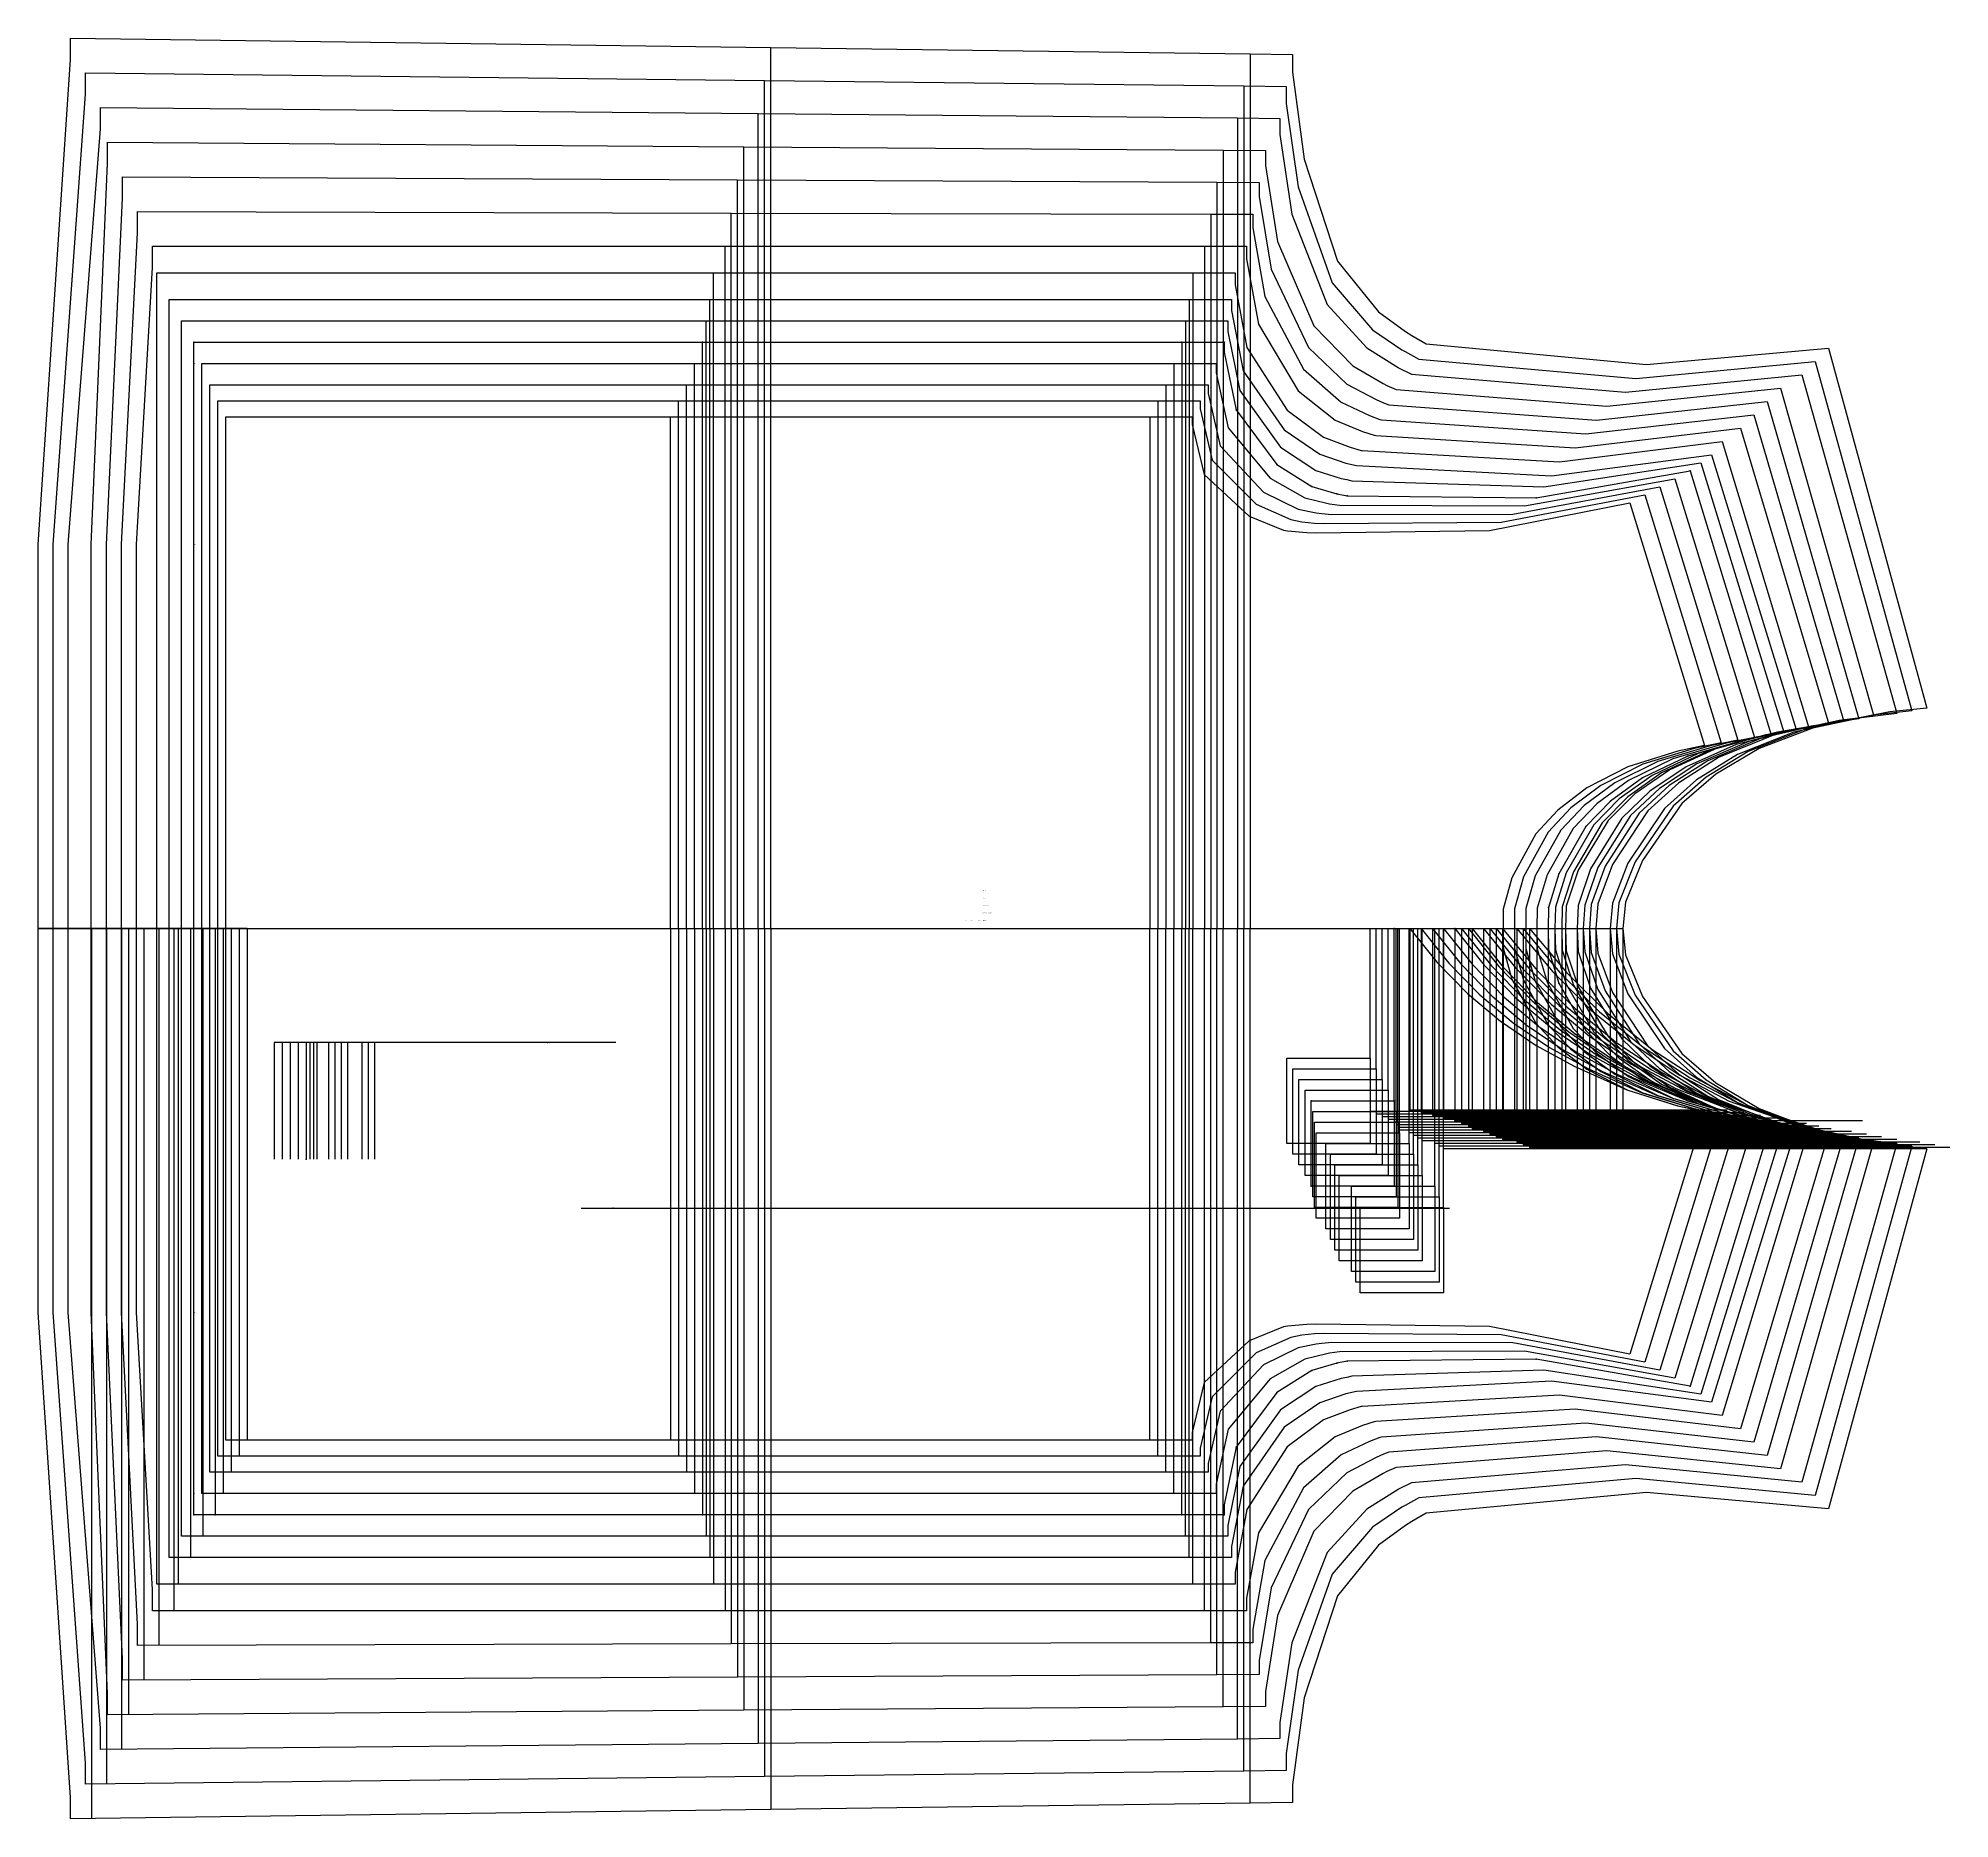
# Model space of a CAD drawing. Extents: x -2056 to 1542, y -610 to 774.
# Drawn here: x 645 to 1542, y -208 to 627 of the extents above; entities that cross this region are included whole.
import ezdxf

# ---------------------------------------------------------------- set-up
doc = ezdxf.new("R2010")
doc.units = 0

# ---------------------------------------------------------------- blocks, each defined once
blk = doc.blocks.new('GMH1006FFR_42')
at = {"layer": '1'}
for points in [[(733.293, 449.1686), (941.8041, 449.1813), (1166.5763, 449.194), (1186.3883, 449.194)], [(733.3057, 209.1843), (733.3031, 389.2652), (733.293, 439.1686), (733.293, 449.1686)], [(1186.3883, 449.194), (1186.3858, 445.5999), (1191.9763, 422.1252), (1213.0532, 402.5977), (1229.2356, 396.0927), (1231.1127, 395.8032), (1240.1449, 394.904), (1244.6001, 394.838), (1325.8089, 395.8794), (1391.661, 408.8385)], [(1391.661, 408.8385), (1426.586, 295.0998)], [(1426.586, 295.0998), (1414.173, 292.3668), (1390.7288, 285.0185), (1371.4807, 275.1151), (1357.851, 264.7544), (1347.4878, 253.581), (1336.322, 232.918), (1332.2148, 218.1962), (1332.2986, 209.197)], [(733.293, -30.7747), (733.293, -20.7747), (733.3031, 29.1288), (733.3057, 209.2097)], [(733.3057, 209.2097), (743.3057, 209.197)], [(743.3057, 209.197), (733.3057, 209.1843)], [(1332.2986, 209.197), (1332.2148, 200.1952), (1336.322, 185.4734), (1347.4878, 164.8105), (1357.851, 153.637), (1371.4807, 143.2764), (1390.7288, 133.3729), (1414.173, 126.0247), (1426.586, 123.2942)], [(1426.586, 123.2942), (1391.661, 9.5555)], [(1391.661, 9.5555), (1325.8089, 22.5121), (1244.6001, 23.556), (1240.1449, 23.4874), (1231.1152, 22.5883), (1229.2356, 22.2987), (1213.0532, 15.7938), (1191.9763, -3.7313), (1186.3858, -27.206), (1186.3883, -30.8001)], [(1186.3883, -30.8001), (1166.5763, -30.8001), (941.8041, -30.7874), (733.293, -30.7747)]]:
    blk.add_lwpolyline(points, dxfattribs=at)
at = {"layer": '5'}
blk.add_line((899.8967, 77.9476), (1260.089, 77.9476), dxfattribs=at)
at = {"layer": '7'}
blk.add_line((899.8967, 77.9476), (1260.089, 77.9476), dxfattribs=at)
at = {"layer": '8'}
for p, q in [((941.8041, 209.1944), (941.8041, 449.194)), ((1166.5763, 449.194), (1166.5763, 209.1944)), ((743.3057, 209.197), (743.3057, -30.7747)), ((743.3057, 209.197), (1332.2986, 209.197)), ((941.8041, 209.1995), (941.8041, -30.8001)), ((1166.5763, -30.8001), (1166.5763, 209.1995)), ((1269.7892, 148.3843), (1269.7892, 209.197)), ((1288.5167, 209.197), (1288.5167, 124.0003)), ((1332.2986, 209.197), (1332.2986, 124.0003)), ((1230.7926, 108.3844), (1230.7926, 148.3843)), ((1230.7926, 148.3843), (1269.7892, 148.3843)), ((1426.586, 123.2942), (1269.7892, 123.2942)), ((1437.2718, 124.0003), (1288.5167, 124.0003)), ((1437.2718, 124.0003), (1332.2986, 124.0003)), ((1453.6598, 119.0016), (1338.3032, 119.0016)), ((1269.7892, 108.3844), (1230.7926, 108.3844))]:
    blk.add_line(p, q, dxfattribs=at)
for points in [[(1288.5167, 209.197), (1301.3386, 193.2407), (1315.5219, 178.6789), (1330.9575, 165.7097), (1347.6377, 154.3381), (1365.5752, 144.5565), (1390.1649, 133.4466), (1413.9799, 126.0374), (1426.586, 123.2942)], [(869.0763, 155.7402), (755.9244, 155.7402), (755.9244, 101.0514)], [(1269.7892, 148.3843), (1269.7892, 138.3005), (1269.7892, 108.3844)]]:
    blk.add_lwpolyline(points, dxfattribs=at)
at = {"layer": '1'}
for s, p in [('SIZE: 42', (1079.9395, 212.753)), ('Piece Name: GMH1006FFR', (1079.9395, 209.197))]:
    blk.add_text(s, height=0.25, dxfattribs=at).set_placement(p)
blk = doc.blocks.new('GMH1006FFR_44')
at = {"layer": '1'}
for points in [[(729.5439, 456.6743), (945.5531, 456.6844), (1170.3254, 456.6946), (1190.1374, 456.6946)], [(729.5541, 209.1868), (729.5516, 389.2677), (729.5439, 446.6743), (729.5439, 456.6743)], [(1190.1374, 456.6946), (1190.1348, 452.8998), (1195.7254, 428.8257), (1216.434, 408.1984), (1232.6493, 400.9898), (1237.8919, 399.984), (1243.6933, 399.3795), (1248.2221, 399.1483), (1331.2826, 399.7275), (1398.7069, 412.5875)], [(1398.7069, 412.5875), (1434.432, 296.3495)], [(1434.432, 296.3495), (1421.7346, 293.6393), (1397.7341, 286.2809), (1378.0059, 276.2885), (1364.0131, 265.7907), (1353.3527, 254.4445), (1341.8135, 233.4057), (1337.5209, 218.3918), (1337.5488, 209.197)], [(729.5439, -38.2804), (729.5439, -28.2804), (729.5516, 29.1262), (729.5541, 209.2071)], [(729.5541, 209.2071), (739.5541, 209.197)], [(739.5541, 209.197), (729.5541, 209.1868)], [(1337.5488, 209.197), (1337.5209, 199.9997), (1341.8135, 184.9857), (1353.3527, 163.9469), (1364.0131, 152.6007), (1378.0059, 142.1029), (1397.7341, 132.1105), (1421.7346, 124.7522), (1434.432, 122.0445)], [(1434.432, 122.0445), (1398.7069, 5.8065)], [(1398.7069, 5.8065), (1331.2826, 18.664), (1248.2221, 19.2456), (1243.6933, 19.0119), (1237.8919, 18.4074), (1232.6493, 17.4016), (1216.434, 10.1931), (1195.7254, -10.4318), (1190.1348, -34.5059), (1190.1374, -38.3007)], [(1190.1374, -38.3007), (1170.3254, -38.3007), (945.5531, -38.2906), (729.5439, -38.2804)]]:
    blk.add_lwpolyline(points, dxfattribs=at)
at = {"layer": '5'}
blk.add_line((903.6457, 77.9476), (1263.838, 77.9476), dxfattribs=at)
at = {"layer": '7'}
blk.add_line((903.6457, 77.9476), (1263.838, 77.9476), dxfattribs=at)
at = {"layer": '8'}
for p, q in [((945.5531, 209.1944), (945.5531, 456.6946)), ((1170.3254, 456.6946), (1170.3254, 209.1944)), ((739.5541, 209.197), (739.5541, -38.2804)), ((739.5541, 209.197), (1337.5488, 209.197)), ((945.5531, 209.1995), (945.5531, -38.3007)), ((1170.3254, -38.3007), (1170.3254, 209.1995)), ((1272.6417, 143.3831), (1272.6417, 209.197)), ((1293.7668, 209.197), (1293.7668, 122.7506)), ((1337.5488, 209.197), (1337.5488, 122.7506)), ((1233.6425, 103.3831), (1233.6425, 143.3831)), ((1233.6425, 143.3831), (1272.6417, 143.3831)), ((1434.432, 122.0445), (1272.6417, 122.0445)), ((1445.1178, 122.7506), (1293.7668, 122.7506)), ((1445.1178, 122.7506), (1337.5488, 122.7506)), ((1457.4089, 119.0016), (1342.0522, 119.0016)), ((1272.6417, 103.3831), (1233.6425, 103.3831))]:
    blk.add_line(p, q, dxfattribs=at)
for points in [[(1293.7668, 209.197), (1306.8224, 192.941), (1321.2623, 178.1074), (1336.9824, 164.8918), (1353.9725, 153.3043), (1372.2351, 143.3373), (1397.3201, 132.169), (1421.5898, 124.7649), (1434.432, 122.0445)], [(872.8253, 155.7402), (759.6734, 155.7402), (759.6734, 101.0514)], [(1272.6417, 143.3831), (1272.6417, 133.2993), (1272.6417, 103.3831)]]:
    blk.add_lwpolyline(points, dxfattribs=at)
at = {"layer": '1'}
for s, p in [('SIZE: 44', (1081.9867, 212.753)), ('Piece Name: GMH1006FFR', (1081.9867, 209.197))]:
    blk.add_text(s, height=0.25, dxfattribs=at).set_placement(p)
blk = doc.blocks.new('GMH1006FFR_46')
at = {"layer": '1'}
for points in [[(725.7949, 464.18), (949.2997, 464.1876), (1174.0719, 464.1952), (1193.8864, 464.1952)], [(725.8025, 209.1894), (725.8, 389.2703), (725.7949, 454.18), (725.7949, 464.18)], [(1193.8864, 464.1952), (1193.8839, 460.1998), (1199.4744, 435.5262), (1219.8173, 413.7991), (1236.0606, 405.8844), (1244.6102, 404.2106), (1247.2467, 403.8524), (1251.8441, 403.4587), (1336.7563, 403.5756), (1405.7529, 416.3365)], [(1405.7529, 416.3365), (1442.2781, 297.5992)], [(1442.2781, 297.5992), (1429.2936, 294.9093), (1404.7394, 287.5458), (1384.5287, 277.462), (1370.1751, 266.8296), (1359.2201, 255.3056), (1347.3024, 233.8934), (1342.8269, 218.5874), (1342.799, 209.197)], [(725.7949, -45.7861), (725.7949, -35.7861), (725.8, 29.1237), (725.8025, 209.2046)], [(725.8025, 209.2046), (735.8025, 209.197)], [(735.8025, 209.197), (725.8025, 209.1894)], [(1342.799, 209.197), (1342.8269, 199.8041), (1347.3024, 184.498), (1359.2201, 163.0858), (1370.1751, 151.5618), (1384.5287, 140.9294), (1404.7394, 130.8456), (1429.2936, 123.4822), (1442.2781, 120.7948)], [(1442.2781, 120.7948), (1405.7529, 2.0574)], [(1405.7529, 2.0574), (1336.7563, 14.8159), (1251.8441, 14.9353), (1247.2467, 14.539), (1244.6128, 14.1809), (1236.0606, 12.507), (1219.8173, 4.5924), (1199.4744, -17.1323), (1193.8839, -41.8059), (1193.8864, -45.8013)], [(1193.8864, -45.8013), (1174.0719, -45.8013), (949.2997, -45.7937), (725.7949, -45.7861)]]:
    blk.add_lwpolyline(points, dxfattribs=at)
at = {"layer": '5'}
blk.add_line((907.3947, 77.9476), (1267.5871, 77.9476), dxfattribs=at)
at = {"layer": '7'}
blk.add_line((907.3947, 77.9476), (1267.5871, 77.9476), dxfattribs=at)
at = {"layer": '8'}
for p, q in [((949.2997, 209.1944), (949.2997, 464.1952)), ((1174.0719, 464.1952), (1174.0719, 209.1944)), ((735.8025, 209.197), (735.8025, -45.7861)), ((735.8025, 209.197), (1342.799, 209.197)), ((949.2997, 209.1995), (949.2997, -45.8013)), ((1174.0719, -45.8013), (1174.0719, 209.1995)), ((1275.4915, 138.3818), (1275.4915, 209.197)), ((1299.017, 209.197), (1299.017, 121.501)), ((1342.799, 209.197), (1342.799, 121.501)), ((1236.4924, 98.3819), (1236.4924, 138.3818)), ((1236.4924, 138.3818), (1275.4915, 138.3818)), ((1442.2781, 120.7948), (1275.4915, 120.7948)), ((1452.9639, 121.501), (1299.017, 121.501)), ((1452.9639, 121.501), (1342.799, 121.501)), ((1461.1579, 119.0016), (1345.8013, 119.0016)), ((1275.4915, 98.3819), (1236.4924, 98.3819))]:
    blk.add_line(p, q, dxfattribs=at)
for points in [[(1299.017, 209.197), (1312.3038, 192.6387), (1327.0002, 177.5283), (1342.9971, 164.0663), (1360.2894, 152.2578), (1378.8822, 142.1003), (1404.4626, 130.8837), (1429.1996, 123.4898), (1442.2781, 120.7948)], [(876.5744, 155.7402), (763.4225, 155.7402), (763.4225, 101.0514)], [(1275.4915, 138.3818), (1275.4915, 128.298), (1275.4915, 98.3819)]]:
    blk.add_lwpolyline(points, dxfattribs=at)
at = {"layer": '1'}
for s, p in [('SIZE: 46', (1084.0365, 212.753)), ('Piece Name: GMH1006FFR', (1084.0365, 209.197))]:
    blk.add_text(s, height=0.25, dxfattribs=at).set_placement(p)
blk = doc.blocks.new('GMH1006FFR_48')
at = {"layer": '1'}
for points in [[(722.0458, 474.185), (953.0512, 474.1901), (1177.8235, 474.1952), (1197.6355, 474.1952)], [(722.0509, 209.1919), (722.0484, 389.2728), (722.0458, 464.185), (722.0458, 474.185)], [(1197.6355, 474.1952), (1197.6329, 469.9001), (1203.2235, 444.0251), (1222.9669, 420.3574), (1239.2914, 411.2133), (1249.5505, 408.681), (1250.7367, 408.4498), (1255.4662, 407.7691), (1342.23, 407.4237), (1412.7988, 420.0856)], [(1412.7988, 420.0856), (1450.1242, 298.8488)], [(1450.1242, 298.8488), (1436.8527, 296.1793), (1411.7448, 288.8082), (1391.0539, 278.6355), (1376.3372, 267.8659), (1365.0849, 256.1692), (1352.7939, 234.3811), (1348.133, 218.783), (1348.0492, 209.197)], [(722.0458, -55.7912), (722.0458, -45.7912), (722.0484, 29.1212), (722.0509, 209.2021)], [(722.0509, 209.2021), (732.0509, 209.197)], [(732.0509, 209.197), (722.0509, 209.1919)], [(1348.0492, 209.197), (1348.133, 199.6085), (1352.7939, 184.0103), (1365.0849, 162.2222), (1376.3372, 150.5255), (1391.0539, 139.7559), (1411.7448, 129.5832), (1436.8527, 122.2121), (1450.1242, 119.5452)], [(1450.1242, 119.5452), (1412.7988, -1.6917)], [(1412.7988, -1.6917), (1342.23, 10.9678), (1255.4662, 10.6249), (1250.7367, 9.9416), (1249.5531, 9.7105), (1239.2914, 7.1781), (1222.9669, -1.966), (1203.2235, -25.6312), (1197.6329, -51.5062), (1197.6355, -55.8013)], [(1197.6355, -55.8013), (1177.8235, -55.8013), (953.0512, -55.7962), (722.0458, -55.7912)]]:
    blk.add_lwpolyline(points, dxfattribs=at)
at = {"layer": '5'}
blk.add_line((911.1438, 77.9476), (1271.3361, 77.9476), dxfattribs=at)
at = {"layer": '7'}
blk.add_line((911.1438, 77.9476), (1271.3361, 77.9476), dxfattribs=at)
at = {"layer": '8'}
for p, q in [((953.0512, 209.1944), (953.0512, 474.1952)), ((1177.8235, 474.1952), (1177.8235, 209.1944)), ((732.0509, 209.197), (732.0509, -55.7912)), ((732.0509, 209.197), (1348.0492, 209.197)), ((953.0512, 209.1995), (953.0512, -55.8013)), ((1177.8235, -55.8013), (1177.8235, 209.1995)), ((1278.3414, 133.3805), (1278.3414, 209.197)), ((1304.2672, 209.197), (1304.2672, 120.2513)), ((1348.0492, 209.197), (1348.0492, 120.2513)), ((1239.3422, 93.3806), (1239.3422, 133.3805)), ((1239.3422, 133.3805), (1278.3414, 133.3805)), ((1450.1242, 119.5452), (1278.3414, 119.5452)), ((1460.8099, 120.2513), (1304.2672, 120.2513)), ((1460.8099, 120.2513), (1348.0492, 120.2513)), ((1464.907, 119.0016), (1349.5503, 119.0016)), ((1278.3414, 93.3806), (1239.3422, 93.3806))]:
    blk.add_line(p, q, dxfattribs=at)
for points in [[(1304.2672, 209.197), (1317.78, 192.3365), (1332.7304, 176.9466), (1349.0042, 163.2331), (1366.5988, 151.2063), (1385.5167, 140.8558), (1411.6025, 129.5908), (1436.8044, 122.2121), (1450.1242, 119.5452)], [(880.3234, 155.7402), (767.1715, 155.7402), (767.1715, 101.0514)], [(1278.3414, 133.3805), (1278.3414, 123.2967), (1278.3414, 93.3806)]]:
    blk.add_lwpolyline(points, dxfattribs=at)
at = {"layer": '1'}
for s, p in [('SIZE: 48', (1086.0837, 212.753)), ('Piece Name: GMH1006FFR', (1086.0837, 209.197))]:
    blk.add_text(s, height=0.25, dxfattribs=at).set_placement(p)
blk = doc.blocks.new('GMH1006FFR_50')
at = {"layer": '1'}
for points in [[(718.2994, 209.197), (718.2968, 389.2779), (718.2994, 474.1977), (718.2994, 484.1977)], [(718.2994, 484.1977), (956.8003, 484.1952), (1181.5725, 484.1952), (1201.3845, 484.1952)], [(1201.3845, 484.1952), (1201.382, 479.6003), (1206.9725, 452.5239), (1226.119, 426.9156), (1242.5249, 416.5423), (1254.2267, 413.0472), (1254.2775, 413.0371), (1259.0882, 412.0795), (1347.7037, 411.2743), (1419.8448, 423.8346)], [(1419.8448, 423.8346), (1457.9702, 300.0985)], [(1457.9702, 300.0985), (1444.4142, 297.4518), (1418.7501, 290.0731), (1397.5792, 279.809), (1382.5017, 268.9048), (1370.9524, 257.0328), (1358.2854, 234.8688), (1353.4416, 218.9785), (1353.2994, 209.197)], [(718.2994, -65.8038), (718.2994, -55.8038), (718.2968, 29.1161), (718.2994, 209.197)], [(718.2994, 209.197), (728.2993, 209.197)], [(728.2993, 209.197), (718.2994, 209.197)], [(1353.2994, 209.197), (1353.4416, 199.4154), (1358.2854, 183.5252), (1370.9524, 161.3612), (1382.5017, 149.4892), (1397.5792, 138.585), (1418.7501, 128.3209), (1444.4142, 120.9422), (1457.9702, 118.2955)], [(1457.9702, 118.2955), (1419.8448, -5.4407)], [(1419.8448, -5.4407), (1347.7037, 7.1197), (1259.0882, 6.3145), (1254.2775, 5.3569), (1254.2267, 5.3468), (1242.5249, 1.8517), (1226.119, -8.5218), (1206.9725, -34.13), (1201.382, -61.2064), (1201.3845, -65.8013)], [(1201.3845, -65.8013), (1181.5725, -65.8013), (956.8003, -65.8013), (718.2994, -65.8038)]]:
    blk.add_lwpolyline(points, dxfattribs=at)
at = {"layer": '2'}
for p in [(718.2994, 484.1977), (718.2994, 484.1977), (956.8003, 484.1952), (1181.5725, 484.1952), (1201.3845, 484.1952), (1201.3845, 484.1952), (1419.8448, 423.8346), (1419.8448, 423.8346), (1457.9702, 300.0985), (1457.9702, 300.0985), (718.2994, 209.197), (718.2994, 209.197), (718.2994, 209.197), (718.2994, 209.197), (728.2993, 209.197), (728.2993, 209.197), (728.2993, 209.197), (728.2993, 209.197), (956.8003, 209.1995), (956.8003, 209.1944), (1181.5725, 209.1995), (1181.5725, 209.1944), (1281.1913, 209.197), (1309.5174, 209.197), (1309.5174, 209.197), (1353.2994, 209.197), (1353.2994, 209.197), (1353.2994, 209.197), (1353.2994, 209.197), (770.9205, 155.7402), (884.0725, 155.7402), (1242.1921, 128.3793), (1242.1921, 128.3793), (1281.1913, 128.3793), (1281.1913, 128.3793), (1281.1913, 128.3793), (1281.1913, 118.2955), (1309.5174, 119.0016), (1309.5174, 119.0016), (1353.2994, 119.0016), (1353.2994, 119.0016), (1353.2994, 119.0016), (1457.9702, 118.2955), (1457.9702, 118.2955), (1457.9702, 118.2955), (1457.9702, 118.2955), (1468.656, 119.0016), (1468.656, 119.0016), (1468.656, 119.0016), (770.9205, 101.0514), (1242.1921, 88.3794), (1242.1921, 88.3794), (1281.1913, 88.3794), (1281.1913, 88.3794), (914.8928, 77.9476), (1275.0851, 77.9476), (1419.8448, -5.4407), (1419.8448, -5.4407), (718.2994, -65.8038), (718.2994, -65.8038), (728.2993, -65.8038), (956.8003, -65.8013), (1181.5725, -65.8013), (1201.3845, -65.8013), (1201.3845, -65.8013)]:
    blk.add_point(p, dxfattribs=at)
at = {"layer": '3'}
for p in [(956.8003, 484.1952), (1181.5725, 484.1952), (1201.382, 479.6003), (718.2994, 474.1977), (1206.9725, 452.5239), (1226.119, 426.9156), (1242.5249, 416.5423), (1254.2267, 413.0472), (1254.2775, 413.0371), (1259.0882, 412.0795), (1347.7037, 411.2743), (718.2968, 389.2779), (1444.4142, 297.4518), (1418.7501, 290.0731), (1397.5792, 279.809), (1382.5017, 268.9048), (1370.9524, 257.0328), (1358.2854, 234.8688), (1353.4416, 218.9785), (1353.4416, 199.4154), (1323.2639, 192.0393), (1358.2854, 183.5252), (1338.4708, 176.3776), (1355.0266, 162.4229), (1370.9524, 161.3612), (1372.9234, 150.1801), (1382.5017, 149.4892), (1392.169, 139.6442), (1397.5792, 138.585), (1418.7501, 128.3209), (1418.7501, 128.3209), (1281.1913, 118.2955), (1444.4142, 120.9422), (1444.4142, 120.9422), (718.2968, 29.1161), (1242.5249, 1.8517), (1254.2267, 5.3468), (1254.2775, 5.3569), (1259.0882, 6.3145), (1347.7037, 7.1197), (1226.119, -8.5218), (1206.9725, -34.13), (718.2994, -55.8038), (1201.382, -61.2064), (956.8003, -65.8013), (1181.5725, -65.8013)]:
    blk.add_point(p, dxfattribs=at)
at = {"layer": '4'}
for p in [(956.8003, 484.1952, -3.998), (1254.2775, 413.0371, -3.998), (1353.2994, 209.197, -3.998), (1254.2775, 5.3569, -3.998), (956.8003, -65.8013, -3.998)]:
    blk.add_point(p, dxfattribs=at)
at = {"layer": '5'}
blk.add_line((914.8928, 77.9476), (1275.0851, 77.9476), dxfattribs=at)
at = {"layer": '7'}
blk.add_line((914.8928, 77.9476), (1275.0851, 77.9476), dxfattribs=at)
at = {"layer": '8'}
for p, q in [((956.8003, 209.1944), (956.8003, 484.1952)), ((1181.5725, 484.1952), (1181.5725, 209.1944)), ((728.2993, 209.197), (728.2993, -65.8038)), ((728.2993, 209.197), (1353.2994, 209.197)), ((956.8003, 209.1995), (956.8003, -65.8013)), ((1181.5725, -65.8013), (1181.5725, 209.1995)), ((1281.1913, 128.3793), (1281.1913, 209.197)), ((1309.5174, 209.197), (1309.5174, 119.0016)), ((1353.2994, 209.197), (1353.2994, 119.0016)), ((1242.1921, 88.3794), (1242.1921, 128.3793)), ((1242.1921, 128.3793), (1281.1913, 128.3793)), ((1457.9702, 118.2955), (1281.1913, 118.2955)), ((1468.656, 119.0016), (1309.5174, 119.0016)), ((1468.656, 119.0016), (1353.2994, 119.0016)), ((1468.656, 119.0016), (1353.2994, 119.0016)), ((1281.1913, 88.3794), (1242.1921, 88.3794))]:
    blk.add_line(p, q, dxfattribs=at)
for points in [[(1309.5174, 209.197), (1323.2639, 192.0393), (1338.4708, 176.3776), (1355.0266, 162.4229), (1372.9234, 150.1801), (1392.169, 139.6442), (1418.7501, 128.3209), (1444.4142, 120.9422), (1457.9702, 118.2955)], [(884.0725, 155.7402), (770.9205, 155.7402), (770.9205, 101.0514)], [(1281.1913, 128.3793), (1281.1913, 118.2955), (1281.1913, 88.3794)]]:
    blk.add_lwpolyline(points, dxfattribs=at)
at = {"layer": '1'}
for s, p in [('SIZE: 50', (1088.1335, 226.977)), ('ANNOTATION: 1XFABRIC', (1088.1335, 216.309)), ('CATEGORY: FRONT', (1088.1335, 219.865)), ('Fabric: 1', (1088.1335, 223.421)), ('Quantity: 1', (1088.1335, 212.753)), ('Piece Name: GMH1006FFR', (1088.1335, 209.197))]:
    blk.add_text(s, height=0.25, dxfattribs=at).set_placement(p)
at = {"layer": '2'}
for s, p in [('# 15', (718.2994, 484.1977)), ('# 15', (718.2994, 484.1977)), ('# 44', (956.8003, 484.1952)), ('# 17', (1181.5725, 484.1952)), ('# 18', (1201.3845, 484.1952)), ('# 18', (1201.3845, 484.1952)), ('# 23', (1419.8448, 423.8346)), ('# 23', (1419.8448, 423.8346)), ('# 24', (1457.9702, 300.0985)), ('# 24', (1457.9702, 300.0985)), ('# 12', (718.2994, 209.197)), ('# 12', (718.2994, 209.197)), ('# 14', (718.2994, 209.197)), ('# 14', (718.2994, 209.197)), ('# 13', (728.2993, 209.197)), ('# 13', (728.2993, 209.197)), ('# 13', (728.2993, 209.197)), ('# 13', (728.2993, 209.197)), ('# 35', (956.8003, 209.1995)), ('# 35', (956.8003, 209.1944)), ('# 34', (1181.5725, 209.1995)), ('# 34', (1181.5725, 209.1944)), ('# 41', (1281.1913, 209.197)), ('# 1', (1309.5174, 209.197)), ('# 1', (1309.5174, 209.197)), ('# 1', (1353.2994, 209.197)), ('# 1', (1353.2994, 209.197)), ('# 1', (1353.2994, 209.197)), ('# 26', (1242.1921, 128.3793)), ('# 32', (1242.1921, 128.3793)), ('# 29', (1281.1913, 128.3793)), ('# 33', (1281.1913, 128.3793)), ('# 33', (1281.1913, 128.3793)), ('# 42', (1281.1913, 118.2955)), ('# 39', (1309.5174, 119.0016)), ('# 39', (1309.5174, 119.0016)), ('# 38', (1353.2994, 119.0016)), ('# 40', (1353.2994, 119.0016)), ('# 2', (1457.9702, 118.2955)), ('# 2', (1457.9702, 118.2955)), ('# 2', (1457.9702, 118.2955)), ('# 2', (1457.9702, 118.2955)), ('# 2', (1468.656, 119.0016)), ('# 2', (1468.656, 119.0016)), ('# 25', (1242.1921, 88.3794)), ('# 28', (1242.1921, 88.3794)), ('# 27', (1281.1913, 88.3794)), ('# 31', (1281.1913, 88.3794)), ('# 3', (1419.8448, -5.4407)), ('# 3', (1419.8448, -5.4407)), ('# 11', (718.2994, -65.8038)), ('# 11', (718.2994, -65.8038)), ('# 43', (728.2993, -65.8038)), ('# 36', (956.8003, -65.8013)), ('# 9', (1181.5725, -65.8013)), ('# 8', (1201.3845, -65.8013)), ('# 8', (1201.3845, -65.8013))]:
    blk.add_text(s, height=0.25, dxfattribs=at).set_placement(p)
at = {"layer": '3'}
for s, p in [('# 16', (956.8003, 484.1952)), ('# 17', (1181.5725, 484.1952)), ('# 19', (1201.382, 479.6003)), ('# 15', (718.2994, 474.1977)), ('# 20', (1206.9725, 452.5239)), ('# 21', (1254.2775, 413.0371)), ('# 22', (1259.0882, 412.0795)), ('# 14', (718.2968, 389.2779)), ('# 37', (1392.169, 139.6442)), ('# 30', (1281.1913, 118.2955)), ('# 12', (718.2968, 29.1161)), ('# 5', (1254.2775, 5.3569)), ('# 4', (1259.0882, 6.3145)), ('# 6', (1206.9725, -34.13)), ('# 11', (718.2994, -55.8038)), ('# 7', (1201.382, -61.2064)), ('# 10', (956.8003, -65.8013)), ('# 9', (1181.5725, -65.8013))]:
    blk.add_text(s, height=0.25, dxfattribs=at).set_placement(p)
at = {"layer": '8'}
for s, p in [('O', (1181.5725, 484.1952)), ('W', (728.2993, 209.197)), ('NM', (728.2993, 209.197)), ('O', (956.8003, 209.1995)), ('O', (956.8003, 209.1944)), ('NM', (1309.5174, 209.197)), ('NM', (1309.5174, 209.197)), ('NM', (1353.2994, 209.197)), ('B', (884.0725, 155.7402)), ('NM', (1242.1921, 128.3793)), ('NM', (1281.1913, 128.3793)), ('NM', (1281.1913, 128.3793)), ('NM', (1457.9702, 118.2955)), ('NM', (1468.656, 119.0016)), ('NM', (1468.656, 119.0016)), ('NM', (1468.656, 119.0016)), ('NM', (1242.1921, 88.3794)), ('NM', (1281.1913, 88.3794)), ('O', (1181.5725, -65.8013))]:
    blk.add_text(s, height=0.25, dxfattribs=at).set_placement(p)
blk = doc.blocks.new('GMH1006FFR_52')
at = {"layer": '1'}
for points in [[(712.5005, 209.1995), (712.498, 389.2804), (712.5005, 484.2002), (712.5005, 494.2002)], [(712.5005, 494.2002), (958.5021, 494.1977), (1183.2743, 494.1977), (1203.0863, 494.1952)], [(1203.0863, 494.1952), (1203.0838, 489.3006), (1208.6743, 461.6247), (1227.803, 435.0309), (1244.4146, 424.0937), (1256.3349, 420.2939), (1258.885, 419.7376), (1261.298, 419.2118), (1351.2877, 416.4254), (1424.8435, 427.5836)], [(1424.8435, 427.5836), (1463.769, 301.3482)], [(1463.769, 301.3482), (1449.926, 298.7218), (1423.7056, 291.3355), (1402.0547, 280.9799), (1386.6165, 269.9411), (1374.77, 257.8939), (1361.7271, 235.3539), (1356.7004, 219.1716), (1356.5023, 209.197)], [(712.5005, -75.8063), (712.5005, -65.8064), (712.498, 29.1135), (712.5005, 209.1944)], [(722.5005, 209.197), (712.5005, 209.1995)], [(712.5005, 209.1944), (722.5005, 209.197)], [(1356.5023, 209.197), (1356.7004, 199.2199), (1361.7271, 183.0375), (1374.77, 160.4976), (1386.6165, 148.4503), (1402.0547, 137.4115), (1423.7056, 127.0559), (1449.926, 119.6696), (1463.769, 117.0458)], [(1463.769, 117.0458), (1424.8435, -9.1898)], [(1424.8435, -9.1898), (1351.2877, 1.966), (1261.298, -0.8179), (1258.885, -1.3437), (1256.3349, -1.9025), (1244.4146, -5.7024), (1227.803, -16.6396), (1208.6743, -43.2308), (1203.0838, -70.9067), (1203.0863, -75.8013)], [(1203.0863, -75.8013), (1183.2743, -75.8038), (958.5021, -75.8038), (712.5005, -75.8063)]]:
    blk.add_lwpolyline(points, dxfattribs=at)
at = {"layer": '5'}
blk.add_line((916.5946, 77.9476), (1276.7869, 77.9476), dxfattribs=at)
at = {"layer": '7'}
blk.add_line((916.5946, 77.9476), (1276.7869, 77.9476), dxfattribs=at)
at = {"layer": '8'}
for p, q in [((958.5021, 209.1944), (958.5021, 494.1952)), ((1183.2743, 494.1977), (1183.2743, 209.1944)), ((722.5005, 209.197), (722.5005, -75.8063)), ((722.5005, 209.197), (1356.5023, 209.197)), ((958.5021, 209.1995), (958.5021, -75.8013)), ((1183.2743, -75.8038), (1183.2743, 209.1995)), ((1281.9939, 123.378), (1281.9939, 209.197)), ((1312.7203, 209.197), (1312.7203, 117.7519)), ((1356.5023, 209.197), (1356.5023, 117.7519)), ((1242.9948, 83.3781), (1242.9948, 123.378)), ((1242.9948, 123.378), (1281.9939, 123.378)), ((1463.769, 117.0458), (1281.9939, 117.0458)), ((1474.4548, 117.7519), (1312.7203, 117.7519)), ((1470.3578, 119.0016), (1355.0012, 119.0016)), ((1474.4548, 117.7519), (1356.5023, 117.7519)), ((1281.9939, 83.3781), (1242.9948, 83.3781))]:
    blk.add_line(p, q, dxfattribs=at)
for points in [[(1312.7203, 209.197), (1326.6954, 191.7345), (1342.1589, 175.7935), (1358.994, 161.5898), (1377.1957, 149.126), (1396.7715, 138.3996), (1423.8479, 127.028), (1449.9743, 119.6645), (1463.769, 117.0458)], [(885.7743, 155.7402), (772.6223, 155.7402), (772.6223, 101.0514)], [(1281.9939, 123.378), (1281.9939, 113.2942), (1281.9939, 83.3781)]]:
    blk.add_lwpolyline(points, dxfattribs=at)
at = {"layer": '1'}
for s, p in [('SIZE: 52', (1088.1335, 212.753)), ('Piece Name: GMH1006FFR', (1088.1335, 209.197))]:
    blk.add_text(s, height=0.25, dxfattribs=at).set_placement(p)
blk = doc.blocks.new('GMH1006FFR_54')
at = {"layer": '1'}
for points in [[(706.7017, 209.2021), (706.6992, 389.283), (706.7043, 494.2053), (706.7043, 504.2053)], [(706.7043, 504.2053), (960.2039, 504.2002), (1184.9761, 504.1977), (1204.7881, 504.1951)], [(1204.7881, 504.1951), (1204.7856, 499.0008), (1210.3761, 470.7256), (1229.4896, 443.1462), (1246.3044, 431.6477), (1258.4456, 427.5405), (1263.4519, 426.3568), (1263.5078, 426.3441), (1354.8742, 421.5791), (1429.8422, 431.3327)], [(1429.8422, 431.3327), (1469.5678, 302.5979)], [(1469.5678, 302.5979), (1455.4378, 299.9918), (1428.6637, 292.5979), (1406.5327, 282.1534), (1390.7313, 270.9774), (1378.5876, 258.7575), (1365.1713, 235.8416), (1359.9592, 219.3672), (1359.7052, 209.197)], [(706.7043, -85.8114), (706.7043, -75.8114), (706.6992, 29.111), (706.7017, 209.1919)], [(716.7017, 209.197), (706.7017, 209.2021)], [(706.7017, 209.1919), (716.7017, 209.197)], [(1359.7052, 209.197), (1359.9592, 199.0243), (1365.1713, 182.5498), (1378.5876, 159.634), (1390.7313, 147.414), (1406.5327, 136.238), (1428.6637, 125.7936), (1455.4378, 118.3996), (1469.5678, 115.7961)], [(1469.5678, 115.7961), (1429.8422, -12.9388)], [(1429.8422, -12.9388), (1354.8742, -3.1877), (1263.5078, -7.9502), (1263.4519, -7.963), (1258.4456, -9.1491), (1246.3044, -13.2563), (1229.4896, -24.7549), (1210.3761, -52.3317), (1204.7856, -80.6069), (1204.7881, -85.8012)], [(1204.7881, -85.8012), (1184.9761, -85.8038), (960.2039, -85.8063), (706.7043, -85.8114)]]:
    blk.add_lwpolyline(points, dxfattribs=at)
at = {"layer": '5'}
blk.add_line((918.2964, 77.9476), (1278.4887, 77.9476), dxfattribs=at)
at = {"layer": '7'}
blk.add_line((918.2964, 77.9476), (1278.4887, 77.9476), dxfattribs=at)
at = {"layer": '8'}
for p, q in [((960.2039, 209.1944), (960.2039, 504.1951)), ((1184.9761, 504.1977), (1184.9761, 209.1944)), ((716.7017, 209.197), (716.7017, -85.8114)), ((716.7017, 209.197), (1359.7052, 209.197)), ((960.2039, 209.1995), (960.2039, -85.8012)), ((1184.9761, -85.8038), (1184.9761, 209.1995)), ((1282.7966, 118.3768), (1282.7966, 209.197)), ((1315.9233, 209.197), (1315.9233, 116.5022)), ((1359.7052, 209.197), (1359.7052, 116.5022)), ((1243.7974, 78.3768), (1243.7974, 118.3768)), ((1243.7974, 118.3768), (1282.7966, 118.3768)), ((1472.0596, 119.0016), (1356.703, 119.0016)), ((1469.5678, 115.7961), (1282.7966, 115.7961)), ((1480.2536, 116.5022), (1315.9233, 116.5022)), ((1480.2536, 116.5022), (1359.7052, 116.5022)), ((1282.7966, 78.3768), (1243.7974, 78.3768))]:
    blk.add_line(p, q, dxfattribs=at)
for points in [[(1315.9233, 209.197), (1330.1269, 191.4297), (1345.847, 175.2118), (1362.9615, 160.7567), (1381.4654, 148.0719), (1401.3689, 137.1524), (1428.9456, 125.7351), (1455.5343, 118.3844), (1469.5678, 115.7961)], [(887.476, 155.7402), (774.3241, 155.7402), (774.3241, 101.0514)], [(1282.7966, 118.3768), (1282.7966, 108.293), (1282.7966, 78.3768)]]:
    blk.add_lwpolyline(points, dxfattribs=at)
at = {"layer": '1'}
for s, p in [('SIZE: 54', (1088.1335, 212.753)), ('Piece Name: GMH1006FFR', (1088.1335, 209.197))]:
    blk.add_text(s, height=0.25, dxfattribs=at).set_placement(p)
blk = doc.blocks.new('GMH1006FFR_56')
at = {"layer": '1'}
for points in [[(700.9029, 209.2071), (700.9004, 389.2881), (700.9105, 506.7148), (700.9105, 516.7148)], [(700.9105, 516.7148), (961.9057, 516.7046), (1186.6779, 516.697), (1206.4899, 516.6945)], [(1206.4899, 516.6945), (1206.4874, 511.1014), (1212.0779, 481.7263), (1230.9298, 452.2724), (1248.0037, 439.6563), (1260.4903, 434.9166), (1265.7176, 433.4765), (1266.1545, 433.4053), (1358.5724, 428.1018), (1434.841, 437.5836)], [(1434.841, 437.5836), (1475.3667, 303.8476)], [(1475.3667, 303.8476), (1460.8201, 301.338), (1433.2306, 294.0584), (1410.3706, 283.5911), (1394.0079, 272.2957), (1381.3892, 259.8852), (1367.3354, 236.5045), (1361.788, 219.6415), (1361.407, 209.197)], [(700.9105, -98.3209), (700.9105, -88.3209), (700.9004, 29.1059), (700.9029, 209.1868)], [(710.9029, 209.197), (700.9029, 209.2071)], [(700.9029, 209.1868), (710.9029, 209.197)], [(1361.407, 209.197), (1361.788, 198.75), (1367.3354, 181.8869), (1381.3892, 158.5062), (1394.0079, 146.0958), (1410.3706, 134.8004), (1433.2306, 124.3331), (1460.8201, 117.0534), (1475.3667, 114.5464)], [(1475.3667, 114.5464), (1434.841, -19.1898)], [(1434.841, -19.1898), (1358.5724, -9.7105), (1266.1545, -15.0115), (1265.7176, -15.0826), (1260.4903, -16.5253), (1248.0037, -21.2649), (1230.9298, -33.8811), (1212.0779, -63.3324), (1206.4874, -92.7075), (1206.4899, -98.3006)], [(1206.4899, -98.3006), (1186.6779, -98.3031), (961.9057, -98.3107), (700.9105, -98.3209)]]:
    blk.add_lwpolyline(points, dxfattribs=at)
at = {"layer": '5'}
blk.add_line((919.9982, 77.9476), (1280.1905, 77.9476), dxfattribs=at)
at = {"layer": '7'}
blk.add_line((919.9982, 77.9476), (1280.1905, 77.9476), dxfattribs=at)
at = {"layer": '8'}
for p, q in [((961.9057, 209.1944), (961.9057, 516.6945)), ((1186.6779, 516.697), (1186.6779, 209.1944)), ((710.9029, 209.197), (710.9029, -98.3209)), ((710.9029, 209.197), (1361.407, 209.197)), ((961.9057, 209.1995), (961.9057, -98.3006)), ((1186.6779, -98.3031), (1186.6779, 209.1995)), ((1283.5992, 113.3755), (1283.5992, 209.197)), ((1317.6251, 209.197), (1317.6251, 115.2526)), ((1361.407, 209.197), (1361.407, 115.2526)), ((1473.7614, 119.0016), (1358.4047, 119.0016)), ((1244.6001, 73.3756), (1244.6001, 113.3755)), ((1244.6001, 113.3755), (1283.5992, 113.3755)), ((1475.3667, 114.5464), (1283.5992, 114.5464)), ((1486.0524, 115.2526), (1317.6251, 115.2526)), ((1486.0524, 115.2526), (1361.407, 115.2526)), ((1283.5992, 73.3756), (1244.6001, 73.3756))]:
    blk.add_line(p, q, dxfattribs=at)
for points in [[(1317.6251, 209.197), (1332.2402, 191.0436), (1348.4022, 174.4803), (1365.9892, 159.7279), (1384.9935, 146.7968), (1405.4227, 135.6792), (1433.7335, 124.2899), (1460.9928, 117.0483), (1475.3667, 114.5464)], [(889.1779, 155.7402), (776.0259, 155.7402), (776.0259, 101.0514)], [(1283.5992, 113.3755), (1283.5992, 103.2917), (1283.5992, 73.3756)]]:
    blk.add_lwpolyline(points, dxfattribs=at)
at = {"layer": '1'}
for s, p in [('SIZE: 56', (1088.1335, 212.753)), ('Piece Name: GMH1006FFR', (1088.1335, 209.197))]:
    blk.add_text(s, height=0.25, dxfattribs=at).set_placement(p)
blk = doc.blocks.new('GMH1006FFR_58')
at = {"layer": '1'}
for points in [[(691.3525, 209.2071), (691.35, 389.2881), (698.8658, 519.2243), (698.8658, 529.2243)], [(698.8658, 529.2243), (967.3565, 529.2091), (1192.1287, 529.1964), (1211.9407, 529.1938)], [(1211.9407, 529.1938), (1211.9382, 523.301), (1217.5287, 492.727), (1236.1215, 461.4012), (1253.4519, 447.6649), (1266.284, 442.2928), (1271.6764, 440.6088), (1272.5147, 440.4589), (1366.0197, 434.6271), (1443.5887, 443.8346)], [(1443.5887, 443.8346), (1484.9145, 305.0972)], [(1484.9145, 305.0972), (1469.9539, 302.6817), (1441.544, 295.5189), (1417.9601, 285.0261), (1401.0336, 273.6139), (1387.9399, 261.013), (1373.2511, 237.1649), (1367.3659, 219.9158), (1366.8579, 209.197)], [(698.8658, -110.8304), (698.8658, -100.8304), (691.35, 29.1059), (691.3525, 209.1868)], [(708.8531, 209.197), (691.3525, 209.2071)], [(691.3525, 209.1868), (708.8531, 209.197)], [(1366.8579, 209.197), (1367.3659, 198.4757), (1373.2511, 181.2265), (1387.9399, 157.3784), (1401.0336, 144.7775), (1417.9601, 133.3653), (1441.544, 122.8726), (1469.9539, 115.7098), (1484.9145, 113.2968)], [(1484.9145, 113.2968), (1443.5887, -25.4407)], [(1443.5887, -25.4407), (1366.0197, -16.2357), (1272.5147, -22.065), (1271.6764, -22.2149), (1266.284, -23.9015), (1253.4519, -29.2736), (1236.1215, -43.0099), (1217.5287, -74.3332), (1211.9382, -104.9071), (1211.9407, -110.7999)], [(1211.9407, -110.7999), (1192.1287, -110.8025), (967.3565, -110.8152), (698.8658, -110.8304)]]:
    blk.add_lwpolyline(points, dxfattribs=at)
at = {"layer": '5'}
blk.add_line((925.4491, 77.9476), (1285.6414, 77.9476), dxfattribs=at)
at = {"layer": '7'}
blk.add_line((925.4491, 77.9476), (1285.6414, 77.9476), dxfattribs=at)
at = {"layer": '8'}
for p, q in [((967.3565, 209.1944), (967.3565, 529.1938)), ((1192.1287, 529.1964), (1192.1287, 209.1944)), ((708.8531, 209.197), (708.8531, -110.8304)), ((708.8531, 209.197), (1366.8579, 209.197)), ((967.3565, 209.1995), (967.3565, -110.7999)), ((1192.1287, -110.8025), (1192.1287, 209.1995)), ((1288.1509, 108.3742), (1288.1509, 209.197)), ((1323.0759, 209.197), (1323.0759, 114.0029)), ((1366.8579, 209.197), (1366.8579, 114.0029)), ((1479.2122, 119.0016), (1363.8556, 119.0016)), ((1249.1517, 68.3743), (1249.1517, 108.3742)), ((1249.1517, 108.3742), (1288.1509, 108.3742)), ((1484.9145, 113.2968), (1288.1509, 113.2968)), ((1495.6003, 114.0029), (1323.0759, 114.0029)), ((1495.6003, 114.0029), (1366.8579, 114.0029)), ((1288.1509, 68.3743), (1249.1517, 68.3743))]:
    blk.add_line(p, q, dxfattribs=at)
for points in [[(1323.0759, 209.197), (1338.1, 190.6524), (1354.7014, 173.7411), (1372.7558, 158.6891), (1392.2579, 145.504), (1413.2129, 134.1832), (1442.2654, 122.8319), (1470.1978, 115.7072), (1484.9145, 113.2968)], [(894.6287, 155.7402), (781.4768, 155.7402), (781.4768, 101.0514)], [(1288.1509, 108.3742), (1288.1509, 98.2904), (1288.1509, 68.3743)]]:
    blk.add_lwpolyline(points, dxfattribs=at)
at = {"layer": '1'}
for s, p in [('SIZE: 58', (1088.131, 212.753)), ('Piece Name: GMH1006FFR', (1088.131, 209.197))]:
    blk.add_text(s, height=0.25, dxfattribs=at).set_placement(p)
blk = doc.blocks.new('GMH1006FFR_60')
at = {"layer": '1'}
for points in [[(684.304, 209.2173), (684.3015, 389.2982), (691.8224, 535.4854), (691.8224, 545.4854)], [(691.8224, 545.4854), (970.308, 544.797), (1195.0802, 544.2433), (1214.8922, 544.1951)], [(1214.8922, 544.1951), (1214.8897, 537.9009), (1220.4802, 505.6277), (1238.5676, 471.5409), (1256.2104, 456.1307), (1269.5175, 449.7934), (1274.346, 448.0281), (1275.1359, 447.7411), (1370.9676, 441.1498), (1449.8371, 450.0855)], [(1449.8371, 450.0855), (1491.963, 306.3469)], [(1491.963, 306.3469), (1476.5859, 304.0279), (1447.3606, 296.9769), (1423.0478, 286.4638), (1405.5599, 274.9322), (1391.9912, 262.1408), (1376.6648, 237.8279), (1370.4444, 220.1901), (1369.8094, 209.197)], [(691.8224, -127.0915), (691.8224, -117.0915), (684.3015, 29.0957), (684.304, 209.1767)], [(701.8046, 209.197), (684.304, 209.2173)], [(684.304, 209.1767), (701.8046, 209.197)], [(1369.8094, 209.197), (1370.4444, 198.2013), (1376.6648, 180.5636), (1391.9912, 156.2507), (1405.5599, 143.4593), (1423.0478, 131.9277), (1447.3606, 121.4146), (1476.5859, 114.3636), (1491.963, 112.0471)], [(1491.963, 112.0471), (1449.8371, -31.6916)], [(1449.8371, -31.6916), (1370.9676, -22.7585), (1275.1359, -29.3472), (1274.3485, -29.6342), (1269.5175, -31.4021), (1256.2104, -37.7394), (1238.5676, -53.1495), (1220.4802, -87.2338), (1214.8897, -119.5071), (1214.8922, -125.8012)], [(1214.8922, -125.8012), (1195.0802, -125.8494), (970.308, -126.4032), (691.8224, -127.0915)]]:
    blk.add_lwpolyline(points, dxfattribs=at)
at = {"layer": '5'}
blk.add_line((928.4005, 77.9476), (1288.5929, 77.9476), dxfattribs=at)
at = {"layer": '7'}
blk.add_line((928.4005, 77.9476), (1288.5929, 77.9476), dxfattribs=at)
at = {"layer": '8'}
for p, q in [((970.308, 209.1944), (970.308, 544.7945)), ((1195.0802, 544.2433), (1195.0802, 209.1944)), ((701.8046, 209.197), (701.8046, -127.0686)), ((701.8046, 209.197), (1369.8094, 209.197)), ((970.308, 209.1995), (970.308, -126.4006)), ((1195.0802, -125.8494), (1195.0802, 209.1995)), ((1290.2032, 103.373), (1290.2032, 209.197)), ((1326.0274, 209.197), (1326.0274, 112.7532)), ((1369.8094, 209.197), (1369.8094, 112.7532)), ((1482.1637, 119.0016), (1366.8071, 119.0016)), ((1491.963, 112.0471), (1290.2032, 112.0471)), ((1502.6488, 112.7532), (1326.0274, 112.7532)), ((1502.6488, 112.7532), (1369.8094, 112.7532)), ((1251.2041, 63.373), (1251.2041, 103.373)), ((1251.2041, 103.373), (1290.2032, 103.373)), ((1290.2032, 63.373), (1251.2041, 63.373))]:
    blk.add_line(p, q, dxfattribs=at)
for points in [[(1326.0274, 209.197), (1341.4604, 190.2613), (1358.5013, 173.002), (1377.028, 157.6528), (1397.0255, 144.2187), (1418.5088, 132.6947), (1448.2979, 121.3765), (1476.9059, 114.3686), (1491.963, 112.0471)], [(897.5802, 155.7402), (784.4283, 155.7402), (784.4283, 101.0514)], [(1290.2032, 103.373), (1290.2032, 93.2892), (1290.2032, 63.373)]]:
    blk.add_lwpolyline(points, dxfattribs=at)
at = {"layer": '1'}
for s, p in [('SIZE: 60', (1088.131, 212.753)), ('Piece Name: GMH1006FFR', (1088.131, 209.197))]:
    blk.add_text(s, height=0.25, dxfattribs=at).set_placement(p)
blk = doc.blocks.new('GMH1006FFR_62')
at = {"layer": '1'}
for points in [[(677.2555, 209.2224), (677.253, 389.3033), (684.779, 551.7465), (684.779, 561.7464)], [(684.779, 561.7464), (973.2595, 560.3672), (1198.0317, 559.2928), (1217.8437, 559.1963)], [(1217.8437, 559.1963), (1217.8412, 552.5009), (1223.4317, 518.5284), (1241.0136, 481.6806), (1258.9663, 464.5965), (1272.7483, 457.2966), (1276.0402, 455.7853), (1278.5954, 454.8734), (1375.9155, 447.6725), (1456.0855, 456.3365)], [(1456.0855, 456.3365), (1499.0115, 307.5966)], [(1499.0115, 307.5966), (1483.2178, 305.3741), (1453.1747, 298.4373), (1428.1379, 287.8989), (1410.0861, 276.2505), (1396.0425, 263.2685), (1380.0811, 238.4908), (1373.5228, 220.4644), (1372.7608, 209.197)], [(684.779, -143.3526), (684.779, -133.3526), (677.253, 29.0907), (677.2555, 209.1716)], [(694.7561, 209.197), (677.2555, 209.2224)], [(677.2555, 209.1716), (694.7561, 209.197)], [(1372.7608, 209.197), (1373.5228, 197.927), (1380.0811, 179.9006), (1396.0425, 155.1229), (1410.0861, 142.141), (1428.1379, 130.4925), (1453.1747, 119.9541), (1483.2178, 113.0173), (1499.0115, 110.7974)], [(1499.0115, 110.7974), (1456.0855, -37.9426)], [(1456.0855, -37.9426), (1375.9155, -29.2812), (1278.5954, -36.4795), (1276.0402, -37.3914), (1272.7483, -38.9052), (1258.9663, -46.2052), (1241.0136, -63.2892), (1223.4317, -100.1345), (1217.8412, -134.107), (1217.8437, -140.8024)], [(1217.8437, -140.8024), (1198.0317, -140.8989), (973.2595, -141.9734), (684.779, -143.3526)]]:
    blk.add_lwpolyline(points, dxfattribs=at)
at = {"layer": '5'}
blk.add_line((931.352, 77.9476), (1291.5443, 77.9476), dxfattribs=at)
at = {"layer": '7'}
blk.add_line((931.352, 77.9476), (1291.5443, 77.9476), dxfattribs=at)
at = {"layer": '8'}
for p, q in [((973.2595, 209.1944), (973.2595, 560.3952)), ((1198.0317, 559.2928), (1198.0317, 209.1944)), ((694.7561, 209.197), (694.7561, -143.3069)), ((694.7561, 209.197), (1372.7608, 209.197)), ((973.2595, 209.1995), (973.2595, -142.0013)), ((1198.0317, -140.8989), (1198.0317, 209.1995)), ((1292.2555, 98.3717), (1292.2555, 209.197)), ((1328.9789, 209.197), (1328.9789, 111.5035)), ((1372.7608, 209.197), (1372.7608, 111.5035)), ((1485.1152, 119.0016), (1369.7586, 119.0016)), ((1499.0115, 110.7974), (1292.2555, 110.7974)), ((1509.6973, 111.5035), (1328.9789, 111.5035)), ((1509.6973, 111.5035), (1372.7608, 111.5035)), ((1253.2564, 58.3718), (1253.2564, 98.3717)), ((1253.2564, 98.3717), (1292.2555, 98.3717)), ((1292.2555, 58.3718), (1253.2564, 58.3718))]:
    blk.add_line(p, q, dxfattribs=at)
for points in [[(1328.9789, 209.197), (1344.8208, 189.8701), (1362.3062, 172.2654), (1381.3003, 156.619), (1401.7981, 142.9335), (1423.8072, 131.2063), (1454.3329, 119.9236), (1483.614, 113.0301), (1499.0115, 110.7974)], [(900.5317, 155.7402), (787.3797, 155.7402), (787.3797, 101.0514)], [(1292.2555, 98.3717), (1292.2555, 88.2879), (1292.2555, 58.3718)]]:
    blk.add_lwpolyline(points, dxfattribs=at)
at = {"layer": '1'}
for s, p in [('SIZE: 62', (1088.131, 212.753)), ('Piece Name: GMH1006FFR', (1088.131, 209.197))]:
    blk.add_text(s, height=0.25, dxfattribs=at).set_placement(p)
blk = doc.blocks.new('GMH1006FFR_64')
at = {"layer": '1'}
for points in [[(670.207, 209.2275), (670.2044, 389.3084), (677.7355, 568.0076), (677.7355, 578.0075)], [(677.7355, 578.0075), (976.211, 575.9146), (1200.9832, 574.3372), (1220.7952, 574.1975)], [(1220.7952, 574.1975), (1220.7926, 567.1008), (1226.3832, 531.429), (1243.4596, 491.8202), (1261.7247, 473.0598), (1275.9792, 464.7997), (1277.7217, 463.8802), (1282.0549, 462.0057), (1380.8634, 454.1978), (1462.3339, 462.5874)], [(1462.3339, 462.5874), (1506.06, 308.8463)], [(1506.06, 308.8463), (1489.8498, 306.7203), (1458.9913, 299.8979), (1433.2255, 289.3365), (1414.6124, 277.5687), (1400.0938, 264.3963), (1383.4949, 239.1512), (1376.6013, 220.7388), (1375.7123, 209.197)], [(677.7355, -159.6137), (677.7355, -149.6137), (670.2044, 29.0856), (670.207, 209.1665)], [(687.7076, 209.197), (670.207, 209.2275)], [(670.207, 209.1665), (687.7076, 209.197)], [(1375.7123, 209.197), (1376.6013, 197.6527), (1383.4949, 179.2402), (1400.0938, 153.9952), (1414.6124, 140.8227), (1433.2255, 129.0549), (1458.9913, 118.4936), (1489.8498, 111.6712), (1506.06, 109.5477)], [(1506.06, 109.5477), (1462.3339, -44.1935)], [(1462.3339, -44.1935), (1380.8634, -35.8064), (1282.0549, -43.6118), (1277.7217, -45.4889), (1275.9792, -46.4084), (1261.7247, -54.6685), (1243.4596, -73.4264), (1226.3832, -113.0351), (1220.7926, -148.7069), (1220.7952, -155.8037)], [(1220.7952, -155.8037), (1200.9832, -155.9434), (976.211, -157.5207), (677.7355, -159.6137)]]:
    blk.add_lwpolyline(points, dxfattribs=at)
at = {"layer": '5'}
blk.add_line((934.3035, 77.9476), (1294.4958, 77.9476), dxfattribs=at)
at = {"layer": '7'}
blk.add_line((934.3035, 77.9476), (1294.4958, 77.9476), dxfattribs=at)
at = {"layer": '8'}
for p, q in [((976.211, 209.1944), (976.211, 575.8943)), ((1200.9832, 574.3372), (1200.9832, 209.1944)), ((687.7076, 209.197), (687.7076, -159.5451)), ((687.7076, 209.197), (1375.7123, 209.197)), ((976.211, 209.1995), (976.211, -157.5004)), ((1200.9832, -155.9434), (1200.9832, 209.1995)), ((1294.3078, 93.3705), (1294.3078, 209.197)), ((1331.9303, 209.197), (1331.9303, 110.2538)), ((1375.7123, 209.197), (1375.7123, 110.2538)), ((1488.0667, 119.0016), (1372.71, 119.0016)), ((1506.06, 109.5477), (1294.3078, 109.5477)), ((1516.7458, 110.2538), (1331.9303, 110.2538)), ((1516.7458, 110.2538), (1375.7123, 110.2538)), ((1255.3087, 53.3705), (1255.3087, 93.3705)), ((1255.3087, 93.3705), (1294.3078, 93.3705)), ((1294.3078, 53.3705), (1255.3087, 53.3705))]:
    blk.add_line(p, q, dxfattribs=at)
for points in [[(1331.9303, 209.197), (1348.1838, 189.4841), (1366.1111, 171.5364), (1385.5777, 155.5928), (1406.5758, 141.6609), (1429.1133, 129.7356), (1460.373, 118.4809), (1490.3222, 111.694), (1506.06, 109.5477)], [(903.4831, 155.7402), (790.3312, 155.7402), (790.3312, 101.0514)], [(1294.3078, 93.3705), (1294.3078, 83.2866), (1294.3078, 53.3705)]]:
    blk.add_lwpolyline(points, dxfattribs=at)
at = {"layer": '1'}
for s, p in [('SIZE: 64', (1088.131, 212.753)), ('Piece Name: GMH1006FFR', (1088.131, 209.197))]:
    blk.add_text(s, height=0.25, dxfattribs=at).set_placement(p)
blk = doc.blocks.new('GMH1006FFR_66')
at = {"layer": '1'}
for points in [[(659.4094, 209.2325), (659.4069, 389.3135), (674.4437, 584.2686), (674.4437, 594.2686)], [(674.4437, 594.2686), (982.914, 591.439), (1207.6862, 589.3791), (1227.4982, 589.1988)], [(1227.4982, 589.1988), (1227.4957, 581.7007), (1233.0862, 544.3297), (1249.6572, 501.9599), (1268.2348, 481.5256), (1282.9617, 472.3029), (1283.1319, 472.2038), (1289.266, 469.1381), (1389.5629, 460.7205), (1472.3339, 468.8383)], [(1472.3339, 468.8383), (1516.8601, 310.096)], [(1516.8601, 310.096), (1500.2358, 308.0639), (1468.5595, 301.3583), (1442.0673, 290.7716), (1422.8903, 278.887), (1407.8966, 265.5266), (1390.6628, 239.8142), (1383.4314, 221.0131), (1382.4154, 209.197)], [(674.4437, -175.8747), (674.4437, -165.8748), (659.4069, 29.0805), (659.4094, 209.1614)], [(684.4107, 209.197), (659.4094, 209.2325)], [(659.4094, 209.1614), (684.4107, 209.197)], [(1382.4154, 209.197), (1383.4314, 197.3784), (1390.6628, 178.5773), (1407.8966, 152.8649), (1422.8903, 139.5045), (1442.0673, 127.6198), (1468.5595, 117.0331), (1500.2358, 110.3275), (1516.8601, 108.298)], [(1516.8601, 108.298), (1472.3339, -50.4445)], [(1472.3339, -50.4445), (1389.5629, -42.3291), (1289.266, -50.7442), (1283.1344, -53.8125), (1282.9617, -53.9115), (1268.2348, -63.1343), (1249.6572, -83.5661), (1233.0862, -125.9358), (1227.4957, -163.3068), (1227.4982, -170.8049)], [(1227.4982, -170.8049), (1207.6862, -170.9852), (982.914, -173.0452), (674.4437, -175.8747)]]:
    blk.add_lwpolyline(points, dxfattribs=at)
at = {"layer": '5'}
blk.add_line((941.0065, 77.9476), (1301.1989, 77.9476), dxfattribs=at)
at = {"layer": '7'}
blk.add_line((941.0065, 77.9476), (1301.1989, 77.9476), dxfattribs=at)
at = {"layer": '8'}
for p, q in [((982.914, 209.1944), (982.914, 591.3933)), ((1207.6862, 589.3791), (1207.6862, 209.1944)), ((684.4107, 209.197), (684.4107, -175.7858)), ((684.4107, 209.197), (1382.4154, 209.197)), ((982.914, 209.1995), (982.914, -172.9995)), ((1207.6862, -170.9852), (1207.6862, 209.1995)), ((1300.1118, 88.3692), (1300.1118, 209.197)), ((1338.6334, 209.197), (1338.6334, 109.0042)), ((1382.4154, 209.197), (1382.4154, 109.0042)), ((1494.7697, 119.0016), (1379.4131, 119.0016)), ((1516.8601, 108.298), (1300.1118, 108.298)), ((1527.5459, 109.0042), (1338.6334, 109.0042)), ((1527.5459, 109.0042), (1382.4154, 109.0042)), ((1261.1126, 48.3693), (1261.1126, 88.3692)), ((1261.1126, 88.3692), (1300.1118, 88.3692)), ((1300.1118, 48.3693), (1261.1126, 48.3693))]:
    blk.add_line(p, q, dxfattribs=at)
for points in [[(1338.6334, 209.197), (1355.2958, 189.0954), (1373.6625, 170.8023), (1393.599, 154.5616), (1415.0925, 140.3808), (1438.1557, 128.2548), (1470.1546, 117.0306), (1500.7794, 110.358), (1516.8601, 108.298)], [(910.1862, 155.7402), (797.0343, 155.7402), (797.0343, 101.0514)], [(1300.1118, 88.3692), (1300.1118, 78.2854), (1300.1118, 48.3693)]]:
    blk.add_lwpolyline(points, dxfattribs=at)
at = {"layer": '1'}
for s, p in [('SIZE: 66', (1088.1335, 212.753)), ('Piece Name: GMH1006FFR', (1088.1335, 209.197))]:
    blk.add_text(s, height=0.25, dxfattribs=at).set_placement(p)
blk = doc.blocks.new('GMH1006FFR_68')
at = {"layer": '1'}
for points in [[(652.361, 209.2402), (652.3584, 389.3211), (667.4054, 600.5348), (667.4054, 610.5348)], [(667.4054, 610.5348), (985.8655, 606.9534), (1210.6377, 604.4235), (1230.4497, 604.2)], [(1230.4497, 604.2), (1230.4472, 596.2016), (1236.0377, 557.1287), (1252.1159, 512.0463), (1271.0034, 489.9661), (1284.7422, 480.6798), (1286.1976, 479.7984), (1292.7254, 476.2704), (1394.5108, 467.2432), (1478.5823, 475.0893)], [(1478.5823, 475.0893), (1523.9086, 311.3456)], [(1523.9086, 311.3456), (1506.8677, 309.4101), (1474.3735, 302.8163), (1447.1524, 292.2093), (1427.4165, 280.2052), (1411.948, 266.6543), (1394.0765, 240.4745), (1386.5098, 221.2874), (1385.3669, 209.197)], [(667.4054, -192.1409), (667.4054, -182.1409), (652.3584, 29.0729), (652.361, 209.1538)], [(677.3622, 209.197), (652.361, 209.2402)], [(652.361, 209.1538), (677.3622, 209.197)], [(1385.3669, 209.197), (1386.5098, 197.1041), (1394.0765, 177.9169), (1411.948, 151.7371), (1427.4165, 138.1862), (1447.1524, 126.1822), (1474.3735, 115.5751), (1506.8677, 108.9813), (1523.9086, 107.0484)], [(1523.9086, 107.0484), (1478.5823, -56.6954)], [(1478.5823, -56.6954), (1394.5108, -48.8519), (1292.7254, -57.8765), (1286.1976, -61.4071), (1284.7448, -62.2885), (1271.0034, -71.5722), (1252.1159, -93.6524), (1236.0377, -138.7348), (1230.4472, -177.8077), (1230.4497, -185.8061)], [(1230.4497, -185.8061), (1210.6377, -186.0297), (985.8655, -188.5595), (667.4054, -192.1409)]]:
    blk.add_lwpolyline(points, dxfattribs=at)
at = {"layer": '5'}
blk.add_line((943.958, 77.9476), (1304.1503, 77.9476), dxfattribs=at)
at = {"layer": '7'}
blk.add_line((943.958, 77.9476), (1304.1503, 77.9476), dxfattribs=at)
at = {"layer": '8'}
for p, q in [((985.8655, 209.1944), (985.8655, 606.8924)), ((1210.6377, 604.4235), (1210.6377, 209.1944)), ((677.3622, 209.197), (677.3622, -192.0317)), ((677.3622, 209.197), (1385.3669, 209.197)), ((985.8655, 209.1995), (985.8655, -188.4985)), ((1210.6377, -186.0297), (1210.6377, 209.1995)), ((1302.1641, 83.3679), (1302.1641, 209.197)), ((1341.5849, 209.197), (1341.5849, 107.7545)), ((1385.3669, 209.197), (1385.3669, 107.7545)), ((1497.7212, 119.0016), (1382.3646, 119.0016)), ((1534.5944, 107.7545), (1341.5849, 107.7545)), ((1534.5944, 107.7545), (1385.3669, 107.7545)), ((1523.9086, 107.0484), (1302.1641, 107.0484)), ((1263.1649, 43.368), (1263.1649, 83.3679)), ((1263.1649, 83.3679), (1302.1641, 83.3679)), ((1302.1641, 43.368), (1263.1649, 43.368))]:
    blk.add_line(p, q, dxfattribs=at)
for points in [[(1341.5849, 209.197), (1358.6537, 188.7094), (1377.4598, 170.0708), (1397.8611, 153.5354), (1419.8499, 139.1057), (1443.4338, 126.7791), (1476.1795, 115.5828), (1507.4824, 109.0194), (1523.9086, 107.0484)], [(913.1351, 155.7402), (799.9858, 155.7402), (799.9858, 101.0514)], [(1302.1641, 83.3679), (1302.1641, 73.2841), (1302.1641, 43.368)]]:
    blk.add_lwpolyline(points, dxfattribs=at)
at = {"layer": '1'}
for s, p in [('SIZE: 68', (1088.1335, 212.753)), ('Piece Name: GMH1006FFR', (1088.1335, 209.197))]:
    blk.add_text(s, height=0.25, dxfattribs=at).set_placement(p)
blk = doc.blocks.new('GMH1006FFR_70')
at = {"layer": '1'}
for points in [[(645.3125, 209.2452), (645.3099, 389.3262), (660.3645, 616.7959), (660.3645, 626.7958)], [(660.3645, 626.7958), (988.817, 622.4423), (1213.5892, 619.4629), (1233.4012, 619.2012)], [(1233.4012, 619.2012), (1233.3987, 610.8015), (1238.9892, 570.0294), (1254.5619, 522.186), (1273.7618, 498.4293), (1286.3551, 489.2828), (1289.4285, 487.3016), (1296.1849, 483.4027), (1399.4588, 473.7685), (1484.8307, 481.3402)], [(1484.8307, 481.3402), (1530.9571, 312.5953)], [(1530.9571, 312.5953), (1513.4997, 310.7564), (1480.1901, 304.2768), (1452.2451, 293.6444), (1431.9428, 281.5235), (1415.9993, 267.7821), (1397.4928, 241.1375), (1389.5883, 221.5617), (1388.3183, 209.197)], [(660.3645, -208.402), (660.3645, -198.402), (645.3099, 29.0678), (645.3125, 209.1487)], [(670.3137, 209.197), (645.3125, 209.2452)], [(645.3125, 209.1487), (670.3137, 209.197)], [(1388.3183, 209.197), (1389.5883, 196.8297), (1397.4928, 177.254), (1415.9993, 150.6094), (1431.9428, 136.868), (1452.2451, 124.7471), (1480.1901, 114.1146), (1513.4997, 107.6351), (1530.9571, 105.7987)], [(1530.9571, 105.7987), (1484.8307, -62.9463)], [(1484.8307, -62.9463), (1399.4588, -55.3771), (1296.1849, -65.0088), (1289.4285, -68.9077), (1286.3551, -70.8889), (1273.7618, -80.0354), (1254.5619, -103.7921), (1238.9892, -151.6355), (1233.3987, -192.4076), (1233.4012, -200.8074)], [(1233.4012, -200.8074), (1213.5892, -201.069), (988.817, -204.0484), (660.3645, -208.402)]]:
    blk.add_lwpolyline(points, dxfattribs=at)
at = {"layer": '5'}
blk.add_line((946.9095, 77.9476), (1307.1018, 77.9476), dxfattribs=at)
at = {"layer": '7'}
blk.add_line((946.9095, 77.9476), (1307.1018, 77.9476), dxfattribs=at)
at = {"layer": '8'}
for p, q in [((988.817, 209.1944), (988.817, 622.3915)), ((1213.5892, 619.4629), (1213.5892, 209.1944)), ((670.3137, 209.197), (670.3137, -208.2724)), ((670.3137, 209.197), (1388.3183, 209.197)), ((988.817, 209.1995), (988.817, -203.9976)), ((1213.5892, -201.069), (1213.5892, 209.1995)), ((1304.2164, 78.3667), (1304.2164, 209.197)), ((1344.5364, 209.197), (1344.5364, 106.5048)), ((1388.3183, 209.197), (1388.3183, 106.5048)), ((1500.6727, 119.0016), (1385.316, 119.0016)), ((1530.9571, 105.7987), (1304.2164, 105.7987)), ((1541.6429, 106.5048), (1344.5364, 106.5048)), ((1541.6429, 106.5048), (1388.3183, 106.5048)), ((1265.2172, 38.3668), (1265.2172, 78.3667)), ((1265.2172, 78.3667), (1304.2164, 78.3667)), ((1304.2164, 38.3668), (1265.2172, 38.3668))]:
    blk.add_line(p, q, dxfattribs=at)
for points in [[(1344.5364, 209.197), (1362.0141, 188.3258), (1381.2622, 169.3469), (1402.1334, 152.5169), (1424.62, 137.8433), (1448.7297, 125.3186), (1482.212, 114.1451), (1514.188, 107.6859), (1530.9571, 105.7987)], [(916.0892, 155.7402), (802.9372, 155.7402), (802.9372, 101.0514)], [(1304.2164, 78.3667), (1304.2164, 68.2829), (1304.2164, 38.3668)]]:
    blk.add_lwpolyline(points, dxfattribs=at)
at = {"layer": '1'}
for s, p in [('SIZE: 70', (1088.1335, 212.753)), ('Piece Name: GMH1006FFR', (1088.1335, 209.197))]:
    blk.add_text(s, height=0.25, dxfattribs=at).set_placement(p)

msp = doc.modelspace()

# ---------------------------------------------------------------- block references
at = {"layer": '1'}
for name in ['GMH1006FFR_70', 'GMH1006FFR_68', 'GMH1006FFR_66', 'GMH1006FFR_64', 'GMH1006FFR_62', 'GMH1006FFR_60', 'GMH1006FFR_58', 'GMH1006FFR_56', 'GMH1006FFR_54', 'GMH1006FFR_52', 'GMH1006FFR_50', 'GMH1006FFR_48', 'GMH1006FFR_46', 'GMH1006FFR_44', 'GMH1006FFR_42']:
    msp.add_blockref(name, (0, 0), dxfattribs=at)

doc.saveas('drawing.dxf')
